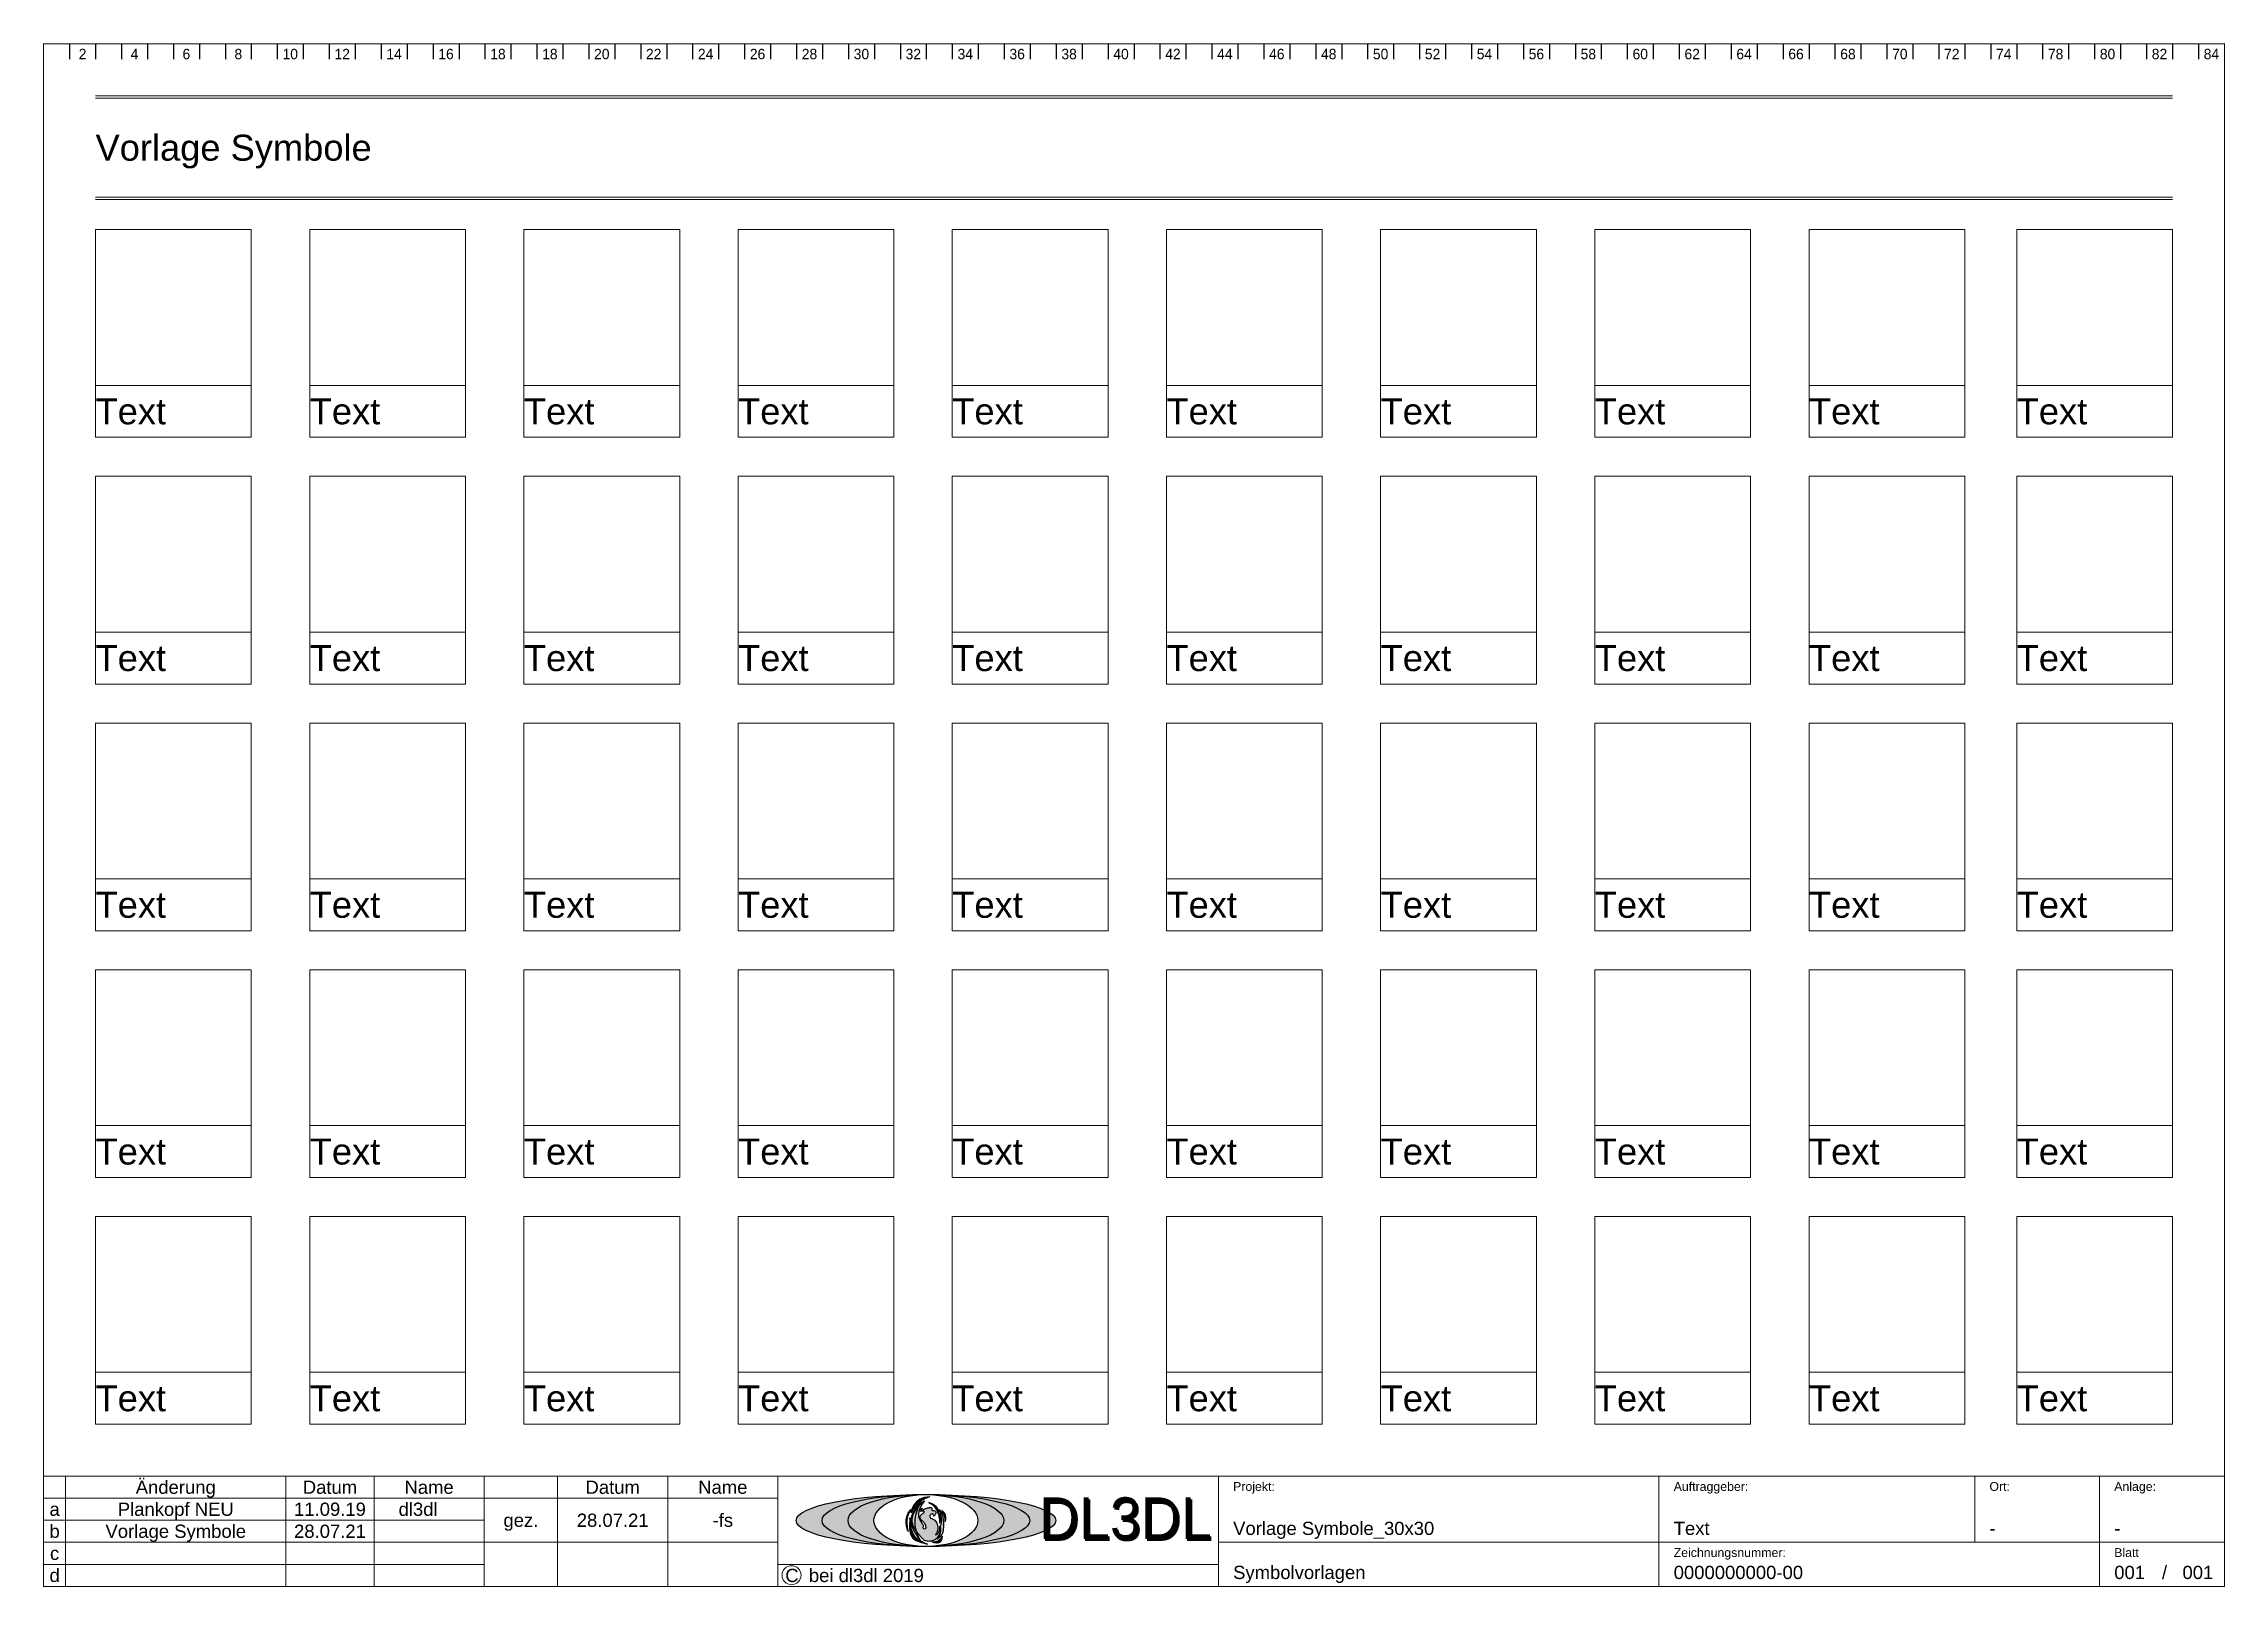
# Model space of a CAD drawing. Header units: millimetres. Extents: x 0 to 1740, y -634 to 297.
# Drawn here: x 880 to 1300, y 0 to 297 of the extents above; entities that cross this region are included whole.
import ezdxf
from ezdxf.enums import TextEntityAlignment as Align

# ---------------------------------------------------------------- set-up
doc = ezdxf.new("R2010")
doc.units = ezdxf.units.MM
doc.layers.get('0').update_dxf_attribs({"lineweight": 25, "true_color": 0xffffff})
for name, color, linetype, lineweight, true_color in [('_Legende', 5, 'Continuous', 5, 0x0000ff), ('_Rahmen_Symbol_bl', 5, 'Continuous', 5, 0x0000ff), ('_Rahmen_Symbol_rt', 1, 'Continuous', 5, 0xff0000), ('_Rahmen_Symbol_Text', 3, 'Continuous', 5, 0x00ff00), ('_Zeichenfläche', 30, 'Continuous', 5, 0xff7f00), ('BLATTRAHMEN', 5, 'Continuous', 5, 0x0000ff), ('FORMAT', 2, 'Continuous', 5, 0xffff00), ('LOGO_A', 1, 'Continuous', 5, 0xff0000), ('LOGO_B', 30, 'Continuous', 5, 0xff7f00), ('LOGO_C', 12, 'Continuous', 5, 0xaa0000), ('LOGO_TEXT', 5, 'Continuous', 5, 0x0000ff), ('TEXT_VORGABE', 1, 'Continuous', 5, 0xff0000)]:
    doc.layers.add(name, color=color, linetype=linetype, lineweight=lineweight, true_color=true_color)
for name, color, linetype, true_color in [('Logo_Text2', 1, 'Continuous', 0xff0000), ('PFOENIX', 94, 'Continuous', 0x008000), ('RASTER', 5, 'Continuous', 0x0000ff), ('TEXT_AUSGEFUELLT', 3, 'Continuous', 0x00ff00)]:
    doc.layers.add(name, color=color, linetype=linetype, true_color=true_color)
doc.styles.add('textstyle105', font='')
doc.styles.add('textstyle115', font='')
doc.styles.add('textstyle126', font='')
doc.styles.add('textstyle1284', font='')
doc.styles.add('textstyle1285', font='')
doc.styles.add('textstyle1286', font='')
doc.styles.add('textstyle1287', font='')
doc.styles.add('textstyle1288', font='')
doc.styles.add('textstyle1289', font='')
doc.styles.add('textstyle1290', font='')
doc.styles.add('textstyle1291', font='')
doc.styles.add('textstyle1292', font='')
doc.styles.add('textstyle1293', font='')
doc.styles.add('textstyle1294', font='')
doc.styles.add('textstyle1295', font='')
doc.styles.add('textstyle1296', font='')
doc.styles.add('textstyle1297', font='')
doc.styles.add('textstyle1298', font='')
doc.styles.add('textstyle1299', font='')
doc.styles.add('textstyle1308', font='')
doc.styles.add('textstyle1309', font='')
doc.styles.add('textstyle1355', font='')
doc.styles.add('textstyle1356', font='')
doc.styles.add('textstyle1357', font='')
doc.styles.add('textstyle1358', font='')
doc.styles.add('textstyle1359', font='')
doc.styles.add('textstyle1360', font='')
doc.styles.add('textstyle1361', font='')
doc.styles.add('textstyle1362', font='')
doc.styles.add('textstyle1363', font='')
doc.styles.add('textstyle1364', font='')
doc.styles.add('textstyle1365', font='')
doc.styles.add('textstyle1366', font='')
doc.styles.add('textstyle1367', font='')
doc.styles.add('textstyle1368', font='')
doc.styles.add('textstyle1369', font='')
doc.styles.add('textstyle1370', font='')
doc.styles.add('textstyle1371', font='')
doc.styles.add('textstyle1372', font='')
doc.styles.add('textstyle1373', font='')
doc.styles.add('textstyle1374', font='')
doc.styles.add('textstyle1375', font='')
doc.styles.add('textstyle1376', font='')
doc.styles.add('textstyle1377', font='')
doc.styles.add('textstyle1378', font='')
doc.styles.add('textstyle1379', font='')
doc.styles.add('textstyle1380', font='')
doc.styles.add('textstyle1381', font='')
doc.styles.add('textstyle1382', font='')
doc.styles.add('textstyle1383', font='')
doc.styles.add('textstyle1384', font='')
doc.styles.add('textstyle1385', font='')
doc.styles.add('textstyle1386', font='')
doc.styles.add('textstyle14', font='')
doc.styles.add('textstyle141', font='')
doc.styles.add('textstyle153', font='')
doc.styles.add('textstyle161', font='')
doc.styles.add('textstyle1647', font='')
doc.styles.add('textstyle173', font='')
doc.styles.add('textstyle178', font='')
doc.styles.add('textstyle190', font='')
doc.styles.add('textstyle197', font='')
doc.styles.add('textstyle2', font='')
doc.styles.add('textstyle209', font='')
doc.styles.add('textstyle22', font='')
doc.styles.add('textstyle227', font='')
doc.styles.add('textstyle238', font='')
doc.styles.add('textstyle244', font='')
doc.styles.add('textstyle256', font='')
doc.styles.add('textstyle260', font='')
doc.styles.add('textstyle271', font='')
doc.styles.add('textstyle277', font='')
doc.styles.add('textstyle298', font='')
doc.styles.add('textstyle316', font='')
doc.styles.add('textstyle321', font='')
doc.styles.add('textstyle34', font='')
doc.styles.add('textstyle343', font='')
doc.styles.add('textstyle349', font='')
doc.styles.add('textstyle354', font='')
doc.styles.add('textstyle376', font='')
doc.styles.add('textstyle382', font='')
doc.styles.add('textstyle387', font='')
doc.styles.add('textstyle397', font='')
doc.styles.add('textstyle402', font='')
doc.styles.add('textstyle424', font='')
doc.styles.add('textstyle430', font='')
doc.styles.add('textstyle435', font='')
doc.styles.add('textstyle441', font='')
doc.styles.add('textstyle457', font='')
doc.styles.add('textstyle479', font='')
doc.styles.add('textstyle484', font='')
doc.styles.add('textstyle49', font='')
doc.styles.add('textstyle492', font='')
doc.styles.add('textstyle519', font='')
doc.styles.add('textstyle522', font='')
doc.styles.add('textstyle540', font='')
doc.styles.add('textstyle558', font='')
doc.styles.add('textstyle576', font='')
doc.styles.add('textstyle596', font='')
doc.styles.add('textstyle60', font='')
doc.styles.add('textstyle614', font='')
doc.styles.add('textstyle625', font='')
doc.styles.add('textstyle643', font='')
doc.styles.add('textstyle653', font='')
doc.styles.add('textstyle658', font='')
doc.styles.add('textstyle669', font='')
doc.styles.add('textstyle696', font='')
doc.styles.add('textstyle70', font='')
doc.styles.add('textstyle702', font='')
doc.styles.add('textstyle707', font='')
doc.styles.add('textstyle729', font='')
doc.styles.add('textstyle734', font='')
doc.styles.add('textstyle746', font='')
doc.styles.add('textstyle753', font='')
doc.styles.add('textstyle771', font='')
doc.styles.add('textstyle789', font='')
doc.styles.add('textstyle800', font='')
doc.styles.add('textstyle804', font='')
doc.styles.add('textstyle816', font='')
doc.styles.add('textstyle82', font='')
doc.styles.add('textstyle822', font='')
doc.styles.add('textstyle833', font='')
doc.styles.add('textstyle851', font='')
doc.styles.add('textstyle863', font='')
doc.styles.add('textstyle870', font='')
doc.styles.add('textstyle882', font='')
doc.styles.add('textstyle93', font='')
doc.styles.get('textstyle105').set_extended_font_data('textstyle80')
doc.styles.get('textstyle115').set_extended_font_data('textstyle78')
doc.styles.get('textstyle126').set_extended_font_data('textstyle79')
doc.styles.get('textstyle1284').set_extended_font_data('Arial')
doc.styles.get('textstyle1285').set_extended_font_data('Arial')
doc.styles.get('textstyle1286').set_extended_font_data('Arial')
doc.styles.get('textstyle1287').set_extended_font_data('Arial')
doc.styles.get('textstyle1288').set_extended_font_data('Arial')
doc.styles.get('textstyle1289').set_extended_font_data('Arial')
doc.styles.get('textstyle1290').set_extended_font_data('Arial')
doc.styles.get('textstyle1291').set_extended_font_data('Arial')
doc.styles.get('textstyle1292').set_extended_font_data('Arial')
doc.styles.get('textstyle1293').set_extended_font_data('Arial')
doc.styles.get('textstyle1294').set_extended_font_data('Arial')
doc.styles.get('textstyle1295').set_extended_font_data('Arial')
doc.styles.get('textstyle1296').set_extended_font_data('Arial')
doc.styles.get('textstyle1297').set_extended_font_data('Arial')
doc.styles.get('textstyle1298').set_extended_font_data('Arial')
doc.styles.get('textstyle1299').set_extended_font_data('Arial')
doc.styles.get('textstyle1308').set_extended_font_data('Arial')
doc.styles.get('textstyle1309').set_extended_font_data('Arial')
doc.styles.get('textstyle1355').set_extended_font_data('Arial')
doc.styles.get('textstyle1356').set_extended_font_data('Arial')
doc.styles.get('textstyle1357').set_extended_font_data('Arial')
doc.styles.get('textstyle1358').set_extended_font_data('Arial')
doc.styles.get('textstyle1359').set_extended_font_data('Arial')
doc.styles.get('textstyle1360').set_extended_font_data('Arial')
doc.styles.get('textstyle1361').set_extended_font_data('Arial')
doc.styles.get('textstyle1362').set_extended_font_data('Arial')
doc.styles.get('textstyle1363').set_extended_font_data('Arial')
doc.styles.get('textstyle1364').set_extended_font_data('Arial')
doc.styles.get('textstyle1365').set_extended_font_data('Arial')
doc.styles.get('textstyle1366').set_extended_font_data('Arial')
doc.styles.get('textstyle1367').set_extended_font_data('Arial')
doc.styles.get('textstyle1368').set_extended_font_data('Arial')
doc.styles.get('textstyle1369').set_extended_font_data('Arial')
doc.styles.get('textstyle1370').set_extended_font_data('Arial')
doc.styles.get('textstyle1371').set_extended_font_data('Arial')
doc.styles.get('textstyle1372').set_extended_font_data('Arial')
doc.styles.get('textstyle1373').set_extended_font_data('Arial')
doc.styles.get('textstyle1374').set_extended_font_data('Arial')
doc.styles.get('textstyle1375').set_extended_font_data('Arial')
doc.styles.get('textstyle1376').set_extended_font_data('Arial')
doc.styles.get('textstyle1377').set_extended_font_data('Arial')
doc.styles.get('textstyle1378').set_extended_font_data('Arial')
doc.styles.get('textstyle1379').set_extended_font_data('Arial')
doc.styles.get('textstyle1380').set_extended_font_data('Arial')
doc.styles.get('textstyle1381').set_extended_font_data('Arial')
doc.styles.get('textstyle1382').set_extended_font_data('Arial')
doc.styles.get('textstyle1383').set_extended_font_data('Arial')
doc.styles.get('textstyle1384').set_extended_font_data('Arial')
doc.styles.get('textstyle1385').set_extended_font_data('Arial')
doc.styles.get('textstyle1386').set_extended_font_data('Arial')
doc.styles.get('textstyle14').set_extended_font_data('textstyle72')
doc.styles.get('textstyle141').set_extended_font_data('textstyle142')
doc.styles.get('textstyle153').set_extended_font_data('textstyle141')
doc.styles.get('textstyle161').set_extended_font_data('textstyle82')
doc.styles.get('textstyle1647').set_extended_font_data('Arial')
doc.styles.get('textstyle173').set_extended_font_data('textstyle140')
doc.styles.get('textstyle178').set_extended_font_data('textstyle146')
doc.styles.get('textstyle190').set_extended_font_data('textstyle145')
doc.styles.get('textstyle197').set_extended_font_data('textstyle143')
doc.styles.get('textstyle2').set_extended_font_data('textstyle73')
doc.styles.get('textstyle209').set_extended_font_data('textstyle144')
doc.styles.get('textstyle22').set_extended_font_data('textstyle70')
doc.styles.get('textstyle227').set_extended_font_data('textstyle150')
doc.styles.get('textstyle238').set_extended_font_data('textstyle149')
doc.styles.get('textstyle244').set_extended_font_data('textstyle147')
doc.styles.get('textstyle256').set_extended_font_data('textstyle148')
doc.styles.get('textstyle260').set_extended_font_data('textstyle152')
doc.styles.get('textstyle271').set_extended_font_data('textstyle154')
doc.styles.get('textstyle277').set_extended_font_data('textstyle153')
doc.styles.get('textstyle298').set_extended_font_data('textstyle151')
doc.styles.get('textstyle316').set_extended_font_data('TGL 31034-1')
doc.styles.get('textstyle321').set_extended_font_data('TGL 31034-1')
doc.styles.get('textstyle34').set_extended_font_data('textstyle71')
doc.styles.get('textstyle343').set_extended_font_data('Arial')
doc.styles.get('textstyle349').set_extended_font_data('Arial')
doc.styles.get('textstyle354').set_extended_font_data('Arial')
doc.styles.get('textstyle376').set_extended_font_data('Arial')
doc.styles.get('textstyle382').set_extended_font_data('Arial')
doc.styles.get('textstyle387').set_extended_font_data('Arial')
doc.styles.get('textstyle397').set_extended_font_data('Arial')
doc.styles.get('textstyle402').set_extended_font_data('Arial')
doc.styles.get('textstyle424').set_extended_font_data('Arial')
doc.styles.get('textstyle430').set_extended_font_data('Arial')
doc.styles.get('textstyle435').set_extended_font_data('Arial')
doc.styles.get('textstyle441').set_extended_font_data('Arial')
doc.styles.get('textstyle457').set_extended_font_data('Arial')
doc.styles.get('textstyle479').set_extended_font_data('Arial')
doc.styles.get('textstyle484').set_extended_font_data('Arial')
doc.styles.get('textstyle49').set_extended_font_data('textstyle77')
doc.styles.get('textstyle492').set_extended_font_data('Arial')
doc.styles.get('textstyle519').set_extended_font_data('Arial')
doc.styles.get('textstyle522').set_extended_font_data('Arial')
doc.styles.get('textstyle540').set_extended_font_data('Arial')
doc.styles.get('textstyle558').set_extended_font_data('Arial')
doc.styles.get('textstyle576').set_extended_font_data('Arial')
doc.styles.get('textstyle596').set_extended_font_data('Arial')
doc.styles.get('textstyle60').set_extended_font_data('textstyle76')
doc.styles.get('textstyle614').set_extended_font_data('Arial')
doc.styles.get('textstyle625').set_extended_font_data('Arial')
doc.styles.get('textstyle643').set_extended_font_data('Arial')
doc.styles.get('textstyle653').set_extended_font_data('Arial')
doc.styles.get('textstyle658').set_extended_font_data('Arial')
doc.styles.get('textstyle669').set_extended_font_data('Arial')
doc.styles.get('textstyle696').set_extended_font_data('Arial')
doc.styles.get('textstyle70').set_extended_font_data('textstyle74')
doc.styles.get('textstyle702').set_extended_font_data('Arial')
doc.styles.get('textstyle707').set_extended_font_data('Arial')
doc.styles.get('textstyle729').set_extended_font_data('Arial')
doc.styles.get('textstyle734').set_extended_font_data('textstyle56')
doc.styles.get('textstyle746').set_extended_font_data('textstyle58')
doc.styles.get('textstyle753').set_extended_font_data('textstyle57')
doc.styles.get('textstyle771').set_extended_font_data('textstyle60')
doc.styles.get('textstyle789').set_extended_font_data('textstyle59')
doc.styles.get('textstyle800').set_extended_font_data('textstyle61')
doc.styles.get('textstyle804').set_extended_font_data('textstyle65')
doc.styles.get('textstyle816').set_extended_font_data('textstyle64')
doc.styles.get('textstyle82').set_extended_font_data('textstyle75')
doc.styles.get('textstyle822').set_extended_font_data('textstyle62')
doc.styles.get('textstyle833').set_extended_font_data('textstyle63')
doc.styles.get('textstyle851').set_extended_font_data('textstyle69')
doc.styles.get('textstyle863').set_extended_font_data('textstyle68')
doc.styles.get('textstyle870').set_extended_font_data('textstyle66')
doc.styles.get('textstyle882').set_extended_font_data('textstyle67')
doc.styles.get('textstyle93').set_extended_font_data('textstyle81')

msp = doc.modelspace()

# ---------------------------------------------------------------- texts
at = {"layer": '_Legende', "style": 'textstyle1647'}
msp.add_text('Vorlage Symbole', height=5, dxfattribs=at).set_placement((890, 276.97), align=Align.MIDDLE_LEFT)
at = {"layer": '_Rahmen_Symbol_Text'}
for style, p in [('textstyle1363', (890, 226.21)), ('textstyle1357', (931.25, 226.21)), ('textstyle1358', (972.5, 226.21)), ('textstyle1359', (1013.75, 226.21)), ('textstyle1360', (1055, 226.21)), ('textstyle1361', (1096.25, 226.21)), ('textstyle1362', (1137.5, 226.21)), ('textstyle1379', (1178.75, 226.21)), ('textstyle1380', (1220, 226.21)), ('textstyle1368', (1260, 226.21)), ('textstyle1364', (890, 178.71)), ('textstyle1381', (931.25, 178.71)), ('textstyle1382', (972.5, 178.71)), ('textstyle1383', (1013.75, 178.71)), ('textstyle1384', (1055, 178.71)), ('textstyle1385', (1096.25, 178.71)), ('textstyle1386', (1137.5, 178.71)), ('textstyle1371', (1178.75, 178.71)), ('textstyle1372', (1220, 178.71)), ('textstyle1369', (1260, 178.71)), ('textstyle1365', (890, 131.21)), ('textstyle1373', (931.25, 131.21)), ('textstyle1374', (972.5, 131.21)), ('textstyle1375', (1013.75, 131.21)), ('textstyle1376', (1055, 131.21)), ('textstyle1377', (1096.25, 131.21)), ('textstyle1378', (1137.5, 131.21)), ('textstyle1292', (1178.75, 131.21)), ('textstyle1293', (1220, 131.21)), ('textstyle1370', (1260, 131.21)), ('textstyle1366', (890, 83.71)), ('textstyle1294', (931.25, 83.71)), ('textstyle1295', (972.5, 83.71)), ('textstyle1296', (1013.75, 83.71)), ('textstyle1297', (1055, 83.71)), ('textstyle1298', (1096.25, 83.71)), ('textstyle1299', (1137.5, 83.71)), ('textstyle1284', (1178.75, 83.71)), ('textstyle1285', (1220, 83.71)), ('textstyle1355', (1260, 83.71)), ('textstyle1367', (890, 36.21)), ('textstyle1286', (931.25, 36.21)), ('textstyle1287', (972.5, 36.21)), ('textstyle1288', (1013.75, 36.21)), ('textstyle1289', (1055, 36.21)), ('textstyle1290', (1096.25, 36.21)), ('textstyle1291', (1137.5, 36.21)), ('textstyle1308', (1178.75, 36.21)), ('textstyle1309', (1220, 36.21)), ('textstyle1356', (1260, 36.21))]:
    msp.add_text('Text', height=5, dxfattribs=dict(at, style=style)).set_placement(p, align=Align.MIDDLE_LEFT)
at = {"layer": 'LOGO_TEXT', "style": 'textstyle321'}
msp.add_text('DL3DL', height=8, dxfattribs=at).set_placement((1088.63, 12.75), align=Align.MIDDLE_CENTER)
at = {"layer": 'Logo_Text2', "style": 'textstyle316'}
msp.add_text('DL3DL', height=8, dxfattribs=at).set_placement((1088.35, 13.14), align=Align.MIDDLE_CENTER)
at = {"layer": 'RASTER', "linetype": 'BYBLOCK'}
for s, style, p in [('2', 'textstyle753', (887.5, 294)), ('4', 'textstyle734', (897.5, 294)), ('6', 'textstyle746', (907.5, 294)), ('8', 'textstyle789', (917.5, 294)), ('10', 'textstyle800', (927.5, 294)), ('12', 'textstyle771', (937.5, 294)), ('14', 'textstyle822', (947.5, 294)), ('16', 'textstyle833', (957.5, 294)), ('18', 'textstyle804', (967.5, 294)), ('18', 'textstyle816', (977.5, 294)), ('20', 'textstyle870', (987.5, 294)), ('22', 'textstyle882', (997.5, 294)), ('24', 'textstyle851', (1007.5, 294)), ('26', 'textstyle863', (1017.5, 294)), ('28', 'textstyle22', (1027.5, 294)), ('30', 'textstyle34', (1037.5, 294)), ('32', 'textstyle2', (1047.5, 294)), ('34', 'textstyle14', (1057.5, 294)), ('36', 'textstyle70', (1067.5, 294)), ('38', 'textstyle82', (1077.5, 294)), ('40', 'textstyle49', (1087.5, 294)), ('42', 'textstyle60', (1097.5, 294)), ('44', 'textstyle115', (1107.5, 294)), ('46', 'textstyle126', (1117.5, 294)), ('48', 'textstyle93', (1127.5, 294)), ('50', 'textstyle105', (1137.5, 294)), ('52', 'textstyle161', (1147.5, 294)), ('54', 'textstyle173', (1157.5, 294)), ('56', 'textstyle141', (1167.5, 294)), ('58', 'textstyle153', (1177.5, 294)), ('60', 'textstyle197', (1187.5, 294)), ('62', 'textstyle209', (1197.5, 294)), ('64', 'textstyle178', (1207.5, 294)), ('66', 'textstyle190', (1217.5, 294)), ('68', 'textstyle244', (1227.5, 294)), ('70', 'textstyle256', (1237.5, 294)), ('72', 'textstyle227', (1247.5, 294)), ('74', 'textstyle238', (1257.5, 294)), ('78', 'textstyle298', (1267.5, 294)), ('80', 'textstyle260', (1277.5, 294)), ('82', 'textstyle271', (1287.5, 294)), ('84', 'textstyle277', (1297.5, 294))]:
    msp.add_text(s, height=2, dxfattribs=dict(at, style=style)).set_placement(p, align=Align.CENTER)
at = {"layer": 'TEXT_AUSGEFUELLT'}
for s, height, style, p in [('Plankopf NEU', 2.5455, 'textstyle441', (905.45, 14.85)), ('11.09.19', 2.545, 'textstyle614', (935.15, 14.85)), ('dl3dl', 2.545, 'textstyle643', (952.12, 14.85)), ('28.07.21', 2.545, 'textstyle540', (989.6, 12.73)), ('-fs', 2.545, 'textstyle558', (1010.81, 12.73)), ('Vorlage Symbole', 2.5455, 'textstyle596', (905.45, 10.61)), ('28.07.21', 2.545, 'textstyle625', (935.15, 10.61))]:
    msp.add_text(s, height=height, dxfattribs=dict(at, style=style)).set_placement(p, align=Align.MIDDLE_CENTER)
for s, height, style, p in [('Vorlage Symbole_30x30', 2.5455, 'textstyle669', (1109.09, 9.9)), ('Text', 2.545, 'textstyle696', (1193.94, 9.9)), ('-', 2.55, 'textstyle702', (1254.75, 9.9)), ('-', 2.55, 'textstyle729', (1278.79, 9.9)), ('Symbolvorlagen', 2.5455, 'textstyle576', (1109.09, 1.41)), ('0000000000-00', 2.5455, 'textstyle707', (1193.94, 1.41)), ('001', 2.545, 'textstyle658', (1278.79, 1.41)), ('/   001', 2.545, 'textstyle653', (1287.98, 1.41))]:
    msp.add_text(s, height=height, dxfattribs=dict(at, style=style)).set_placement(p)
at = {"layer": 'TEXT_VORGABE'}
for s, height, style, p in [('Änderung', 2.545, 'textstyle387', (905.45, 19.09)), ('Datum', 2.545, 'textstyle382', (935.15, 19.09)), ('Name', 2.545, 'textstyle457', (954.24, 19.09)), ('Datum', 2.545, 'textstyle430', (989.6, 19.09)), ('Name', 2.545, 'textstyle484', (1010.81, 19.09)), ('a', 2.55, 'textstyle343', (882.12, 14.85)), ('gez.', 2.545, 'textstyle522', (971.92, 12.73)), ('b', 2.55, 'textstyle354', (882.12, 10.61)), ('c', 2.55, 'textstyle349', (882.12, 6.36)), ('d', 2.55, 'textstyle376', (882.12, 2.12))]:
    msp.add_text(s, height=height, dxfattribs=dict(at, style=style)).set_placement(p, align=Align.MIDDLE_CENTER)
for s, style, p in [('Projekt:', 'textstyle492', (1109.09, 18.38)), ('Auftraggeber:', 'textstyle402', (1193.94, 18.38)), ('Ort:', 'textstyle397', (1254.75, 18.38)), ('Anlage:', 'textstyle424', (1278.79, 18.38)), ('Zeichnungsnummer:', 'textstyle519', (1193.94, 5.66)), ('Blatt', 'textstyle435', (1278.79, 5.66))]:
    msp.add_text(s, height=1.697, dxfattribs=dict(at, style=style)).set_placement(p)
at = {"layer": 'TEXT_VORGABE', "style": 'textstyle479'}
msp.add_text('C  bei dl3dl 2019', height=2.5455, dxfattribs=at).set_placement((1022.84, 2.1), align=Align.MIDDLE_LEFT)

# ---------------------------------------------------------------- hatches: boundary and pattern name
at = {"layer": 'LOGO_A'}
h = msp.add_hatch(color=256, dxfattribs=at)
edge = h.paths.add_edge_path()
edge.add_ellipse((1049.92, 12.68), major_axis=(10, 0), ratio=0.5, start_angle=0, end_angle=360)
edge = h.paths.add_edge_path()
edge.add_ellipse((1049.92, 12.68), major_axis=(15, 0), ratio=0.333333, start_angle=0, end_angle=360)
at = {"layer": 'LOGO_B'}
h = msp.add_hatch(color=256, dxfattribs=at)
edge = h.paths.add_edge_path()
edge.add_ellipse((1049.92, 12.68), major_axis=(15, 0), ratio=0.333333, start_angle=0, end_angle=360)
edge = h.paths.add_edge_path()
edge.add_ellipse((1049.92, 12.68), major_axis=(20, 0), ratio=0.25, start_angle=0, end_angle=360)
at = {"layer": 'LOGO_C'}
h = msp.add_hatch(color=256, dxfattribs=at)
edge = h.paths.add_edge_path()
edge.add_ellipse((1049.92, 12.68), major_axis=(20, 0), ratio=0.25, start_angle=0, end_angle=360)
edge = h.paths.add_edge_path()
edge.add_ellipse((1049.92, 12.68), major_axis=(25, 0), ratio=0.2, start_angle=0, end_angle=360)
at = {"layer": 'PFOENIX'}
h = msp.add_hatch(color=256, dxfattribs=at)
edge = h.paths.add_edge_path()
edge.add_spline(control_points=[(1050.68, 17.26), (1048.03, 16.62), (1047.05, 14.08), (1047.05, 14.08)], knot_values=[0, 0, 0, 0, 1, 1, 1, 1], degree=3, periodic=0)
edge.add_spline(control_points=[(1047.05, 14.08), (1047.08, 14.27), (1047.44, 17.24), (1050.68, 17.26)], knot_values=[0, 0, 0, 0, 1, 1, 1, 1], degree=3, periodic=0)
h = msp.add_hatch(color=256, dxfattribs=at)
edge = h.paths.add_edge_path()
edge.add_spline(control_points=[(1047.02, 14.8), (1045.42, 13.28), (1046.19, 10.74), (1046.54, 10.57)], knot_values=[0, 0, 0, 0, 1, 1, 1, 1], degree=3, periodic=0)
edge.add_spline(control_points=[(1046.54, 10.57), (1046.43, 10.66), (1045.66, 13.2), (1047.02, 14.8)], knot_values=[0, 0, 0, 0, 1, 1, 1, 1], degree=3, periodic=0)
h = msp.add_hatch(color=256, dxfattribs=at)
edge = h.paths.add_edge_path()
edge.add_spline(control_points=[(1049.18, 12.05), (1049.58, 11.8), (1049.3, 11.33), (1049.3, 11.33), (1049.3, 11.33), (1049.4, 11.09), (1050.03, 11.08), (1049.93, 11.66), (1049.81, 12.05), (1049.29, 12.57), (1048.88, 12.91), (1048.73, 13.38), (1049.03, 13.86), (1049.53, 14.19), (1049.62, 14.32), (1049.55, 14.49), (1049.27, 14.48), (1049.01, 14.41), (1048.8, 14.53), (1048.85, 14.88), (1049.18, 15.04), (1049.19, 15.06), (1049.19, 15.04), (1049.1, 14.9), (1048.95, 14.78), (1049.07, 14.68), (1049.45, 14.78), (1049.91, 15.03), (1050.71, 15.2), (1051, 15.16), (1051.04, 15.08), (1051.08, 14.82), (1050.99, 14.61), (1051.38, 14.66), (1051.66, 14.53), (1051.88, 14.3), (1051.83, 13.92), (1051.57, 13.58), (1051.46, 13.5), (1051.46, 13.5), (1051.43, 13.7), (1051.37, 13.9), (1051.13, 13.95), (1050.8, 13.9), (1050.66, 13.58), (1050.67, 13.19), (1050.96, 13.07), (1051.55, 12.86), (1051.83, 12.5)], knot_values=[0, 0, 0, 0, 1, 2, 3, 4, 5, 6, 7, 8, 9, 10, 11, 12, 13, 14, 15, 16, 17, 18, 19, 20, 21, 22, 23, 24, 25, 26, 27, 28, 29, 30, 31, 32, 33, 34, 35, 36, 37, 38, 39, 40, 41, 42, 43, 44, 45, 46, 46, 46, 46], degree=3, periodic=0)
edge.add_spline(control_points=[(1051.83, 12.5), (1052.1, 12.04), (1052.29, 11.39), (1052.18, 10.76), (1051.95, 10.19), (1051.74, 9.84), (1051.74, 9.84), (1052.43, 10.25), (1052.62, 10.95), (1052.61, 11.49), (1052.54, 11.64), (1052.75, 11.28), (1052.77, 10.65), (1052.64, 10.24), (1052.08, 9.22), (1051.5, 8.84), (1050.85, 8.66), (1050.07, 8.65), (1049.57, 8.9), (1049.57, 8.9), (1049.57, 8.9)], knot_values=[0, 0, 0, 0, 1, 2, 3, 4, 5, 6, 7, 8, 9, 10, 11, 12, 13, 14, 15, 16, 17, 18, 18, 18, 18], degree=3, periodic=0)
edge.add_spline(control_points=[(1049.57, 8.9), (1049.57, 8.9), (1049.51, 8.86), (1045.66, 13.28), (1049.65, 16.47)], knot_values=[0, 0, 0, 0, 1, 2, 2, 2, 2], degree=3, periodic=0)
edge.add_spline(control_points=[(1049.65, 16.47), (1047.9, 14.2), (1049.18, 12.05), (1049.18, 12.05), (1049.18, 12.05), (1049.18, 12.05), (1049.18, 12.05)], knot_values=[0, 0, 0, 0, 1, 2, 3, 4, 4, 4, 4], degree=3, periodic=0)
h = msp.add_hatch(color=256, dxfattribs=at)
edge = h.paths.add_edge_path()
edge.add_spline(control_points=[(1049.06, 16.54), (1047.08, 12.69), (1048.92, 8.68), (1048.92, 8.67), (1048.92, 8.67), (1046.06, 12.75), (1049.06, 16.54), (1049.06, 16.54), (1049.06, 16.54)], knot_values=[0, 0, 0, 0, 1, 2, 3, 4, 5, 6, 6, 6, 6], degree=3, periodic=0)
h = msp.add_hatch(color=256, dxfattribs=at)
edge = h.paths.add_edge_path()
edge.add_spline(control_points=[(1046.83, 13.2), (1046.93, 9.44), (1050.2, 8.14), (1050.2, 8.14), (1050.2, 8.14), (1046.52, 9.05), (1046.86, 13.16), (1046.86, 13.16), (1046.83, 13.2)], knot_values=[0, 0, 0, 0, 1, 2, 3, 4, 5, 6, 6, 6, 6], degree=3, periodic=0)
h = msp.add_hatch(color=256, dxfattribs=at)
edge = h.paths.add_edge_path()
edge.add_spline(control_points=[(1052.43, 13.48), (1052.49, 13.15), (1052.52, 12.9), (1052.55, 12.5), (1052.56, 12.19), (1052.55, 12.19), (1052.55, 12.19), (1052.7, 12.61), (1052.7, 13.11), (1052.59, 14), (1052.31, 14.82), (1052.07, 15.22), (1051.39, 15.77), (1050.49, 16.17), (1050.49, 16.17), (1050.49, 16.17)], knot_values=[0, 0, 0, 0, 1, 2, 3, 4, 5, 6, 7, 8, 9, 10, 11, 12, 13, 13, 13, 13], degree=3, periodic=0)
edge.add_spline(control_points=[(1050.49, 16.17), (1051.03, 15.89), (1051.34, 15.58), (1051.66, 15.17), (1051.99, 14.74), (1052.29, 14.06), (1052.43, 13.48)], knot_values=[0, 0, 0, 0, 1, 2, 3, 4, 4, 4, 4], degree=3, periodic=0)
h = msp.add_hatch(color=256, dxfattribs=at)
edge = h.paths.add_edge_path()
edge.add_spline(control_points=[(1053.29, 11.33), (1053.26, 10.83), (1053.11, 10.15), (1052.89, 9.77), (1052.42, 9.33), (1052.15, 9.07), (1052.15, 9.07), (1052.34, 9.41), (1052.6, 9.83), (1052.76, 10.25), (1052.77, 10.65), (1052.59, 11.55)], knot_values=[0, 0, 0, 0, 1, 2, 3, 4, 5, 6, 7, 8, 9, 9, 9, 9], degree=3, periodic=0)
edge.add_spline(control_points=[(1052.59, 11.55), (1052.84, 11.68), (1052.89, 11.96), (1052.92, 12.8), (1052.87, 13.56), (1052.86, 13.97), (1052.59, 14.78), (1052.44, 14.89), (1052.89, 14.3), (1053.04, 13.91), (1053.19, 13.35), (1053.27, 12.79), (1053.31, 12.04), (1053.29, 11.33)], knot_values=[0, 0, 0, 0, 1, 2, 3, 4, 5, 6, 7, 8, 9, 10, 11, 11, 11, 11], degree=3, periodic=0)
h = msp.add_hatch(color=256, dxfattribs=at)
edge = h.paths.add_edge_path()
edge.add_spline(control_points=[(1053.64, 12.48), (1053.63, 13.01), (1053.56, 13.36), (1053.48, 13.76), (1053.32, 14.08), (1052.97, 14.59), (1052.97, 14.59), (1052.97, 14.59)], knot_values=[0, 0, 0, 0, 1, 2, 3, 4, 5, 5, 5, 5], degree=3, periodic=0)
edge.add_spline(control_points=[(1052.97, 14.59), (1053.8, 14.17), (1053.64, 12.48), (1053.64, 12.48), (1053.64, 12.48)], knot_values=[0, 0, 0, 0, 1, 2, 2, 2, 2], degree=3, periodic=0)
h = msp.add_hatch(color=256, dxfattribs=at)
edge = h.paths.add_edge_path()
edge.add_spline(control_points=[(1051.25, 8.49), (1051.61, 8.34), (1052.2, 8.33), (1052.52, 8.42), (1052.81, 8.75), (1053, 9.2), (1053.02, 9.54), (1053.06, 9.69), (1053.06, 9.69), (1053.06, 9.69), (1052.94, 9.39), (1052.84, 9.29), (1052.6, 8.99), (1052.35, 8.82), (1052.1, 8.72), (1051.73, 8.6), (1051.37, 8.58), (1051.25, 8.57), (1051.12, 8.58), (1051.12, 8.57), (1051.12, 8.57), (1051.19, 8.52), (1051.25, 8.49), (1051.25, 8.49), (1051.25, 8.49)], knot_values=[0, 0, 0, 0, 1, 2, 3, 4, 5, 6, 7, 8, 9, 10, 11, 12, 13, 14, 15, 16, 17, 18, 19, 20, 21, 22, 22, 22, 22], degree=3, periodic=0)

# ---------------------------------------------------------------- linework, layer by layer
for major_axis, ratio in [((25, 0), 0.2), ((20, 0), 0.25), ((15, 0), 0.333333), ((10, 0), 0.5)]:
    msp.add_ellipse((1049.92, 12.68), major_axis=major_axis, ratio=ratio)
at = {"layer": '_Rahmen_Symbol_bl'}
for p, q in [((890, 231.21), (890, 221.21)), ((920, 231.21), (920, 221.21)), ((931.25, 231.21), (931.25, 221.21)), ((961.25, 231.21), (961.25, 221.21)), ((972.5, 231.21), (972.5, 221.21)), ((1002.5, 231.21), (1002.5, 221.21)), ((1013.75, 231.21), (1013.75, 221.21)), ((1043.75, 231.21), (1043.75, 221.21)), ((1055, 231.21), (1055, 221.21)), ((1085, 231.21), (1085, 221.21)), ((1096.25, 231.21), (1096.25, 221.21)), ((1126.25, 231.21), (1126.25, 221.21)), ((1137.5, 231.21), (1137.5, 221.21)), ((1167.5, 231.21), (1167.5, 221.21)), ((1178.75, 231.21), (1178.75, 221.21)), ((1208.75, 231.21), (1208.75, 221.21)), ((1220, 231.21), (1220, 221.21)), ((1250, 231.21), (1250, 221.21)), ((1260, 231.21), (1260, 221.21)), ((1290, 231.21), (1290, 221.21)), ((890, 221.21), (920, 221.21)), ((931.25, 221.21), (961.25, 221.21)), ((972.5, 221.21), (1002.5, 221.21)), ((1013.75, 221.21), (1043.75, 221.21)), ((1055, 221.21), (1085, 221.21)), ((1096.25, 221.21), (1126.25, 221.21)), ((1137.5, 221.21), (1167.5, 221.21)), ((1178.75, 221.21), (1208.75, 221.21)), ((1220, 221.21), (1250, 221.21)), ((1260, 221.21), (1290, 221.21)), ((890, 183.71), (890, 173.71)), ((920, 183.71), (920, 173.71)), ((931.25, 183.71), (931.25, 173.71)), ((961.25, 183.71), (961.25, 173.71)), ((972.5, 183.71), (972.5, 173.71)), ((1002.5, 183.71), (1002.5, 173.71)), ((1013.75, 183.71), (1013.75, 173.71)), ((1043.75, 183.71), (1043.75, 173.71)), ((1055, 183.71), (1055, 173.71)), ((1085, 183.71), (1085, 173.71)), ((1096.25, 183.71), (1096.25, 173.71)), ((1126.25, 183.71), (1126.25, 173.71)), ((1137.5, 183.71), (1137.5, 173.71)), ((1167.5, 183.71), (1167.5, 173.71)), ((1178.75, 183.71), (1178.75, 173.71)), ((1208.75, 183.71), (1208.75, 173.71)), ((1220, 183.71), (1220, 173.71)), ((1250, 183.71), (1250, 173.71)), ((1260, 183.71), (1260, 173.71)), ((1290, 183.71), (1290, 173.71)), ((890, 173.71), (920, 173.71)), ((931.25, 173.71), (961.25, 173.71)), ((972.5, 173.71), (1002.5, 173.71)), ((1013.75, 173.71), (1043.75, 173.71)), ((1055, 173.71), (1085, 173.71)), ((1096.25, 173.71), (1126.25, 173.71)), ((1137.5, 173.71), (1167.5, 173.71)), ((1178.75, 173.71), (1208.75, 173.71)), ((1220, 173.71), (1250, 173.71)), ((1260, 173.71), (1290, 173.71)), ((890, 136.21), (890, 126.21)), ((920, 136.21), (920, 126.21)), ((931.25, 136.21), (931.25, 126.21)), ((961.25, 136.21), (961.25, 126.21)), ((972.5, 136.21), (972.5, 126.21)), ((1002.5, 136.21), (1002.5, 126.21)), ((1013.75, 136.21), (1013.75, 126.21)), ((1043.75, 136.21), (1043.75, 126.21)), ((1055, 136.21), (1055, 126.21)), ((1085, 136.21), (1085, 126.21)), ((1096.25, 136.21), (1096.25, 126.21)), ((1126.25, 136.21), (1126.25, 126.21)), ((1137.5, 136.21), (1137.5, 126.21)), ((1167.5, 136.21), (1167.5, 126.21)), ((1178.75, 136.21), (1178.75, 126.21)), ((1208.75, 136.21), (1208.75, 126.21)), ((1220, 136.21), (1220, 126.21)), ((1250, 136.21), (1250, 126.21)), ((1260, 136.21), (1260, 126.21)), ((1290, 136.21), (1290, 126.21)), ((890, 126.21), (920, 126.21)), ((931.25, 126.21), (961.25, 126.21)), ((972.5, 126.21), (1002.5, 126.21)), ((1013.75, 126.21), (1043.75, 126.21)), ((1055, 126.21), (1085, 126.21)), ((1096.25, 126.21), (1126.25, 126.21)), ((1137.5, 126.21), (1167.5, 126.21)), ((1178.75, 126.21), (1208.75, 126.21)), ((1220, 126.21), (1250, 126.21)), ((1260, 126.21), (1290, 126.21)), ((890, 88.71), (890, 78.71)), ((920, 88.71), (920, 78.71)), ((931.25, 88.71), (931.25, 78.71)), ((961.25, 88.71), (961.25, 78.71)), ((972.5, 88.71), (972.5, 78.71)), ((1002.5, 88.71), (1002.5, 78.71)), ((1013.75, 88.71), (1013.75, 78.71)), ((1043.75, 88.71), (1043.75, 78.71)), ((1055, 88.71), (1055, 78.71)), ((1085, 88.71), (1085, 78.71)), ((1096.25, 88.71), (1096.25, 78.71)), ((1126.25, 88.71), (1126.25, 78.71)), ((1137.5, 88.71), (1137.5, 78.71)), ((1167.5, 88.71), (1167.5, 78.71)), ((1178.75, 88.71), (1178.75, 78.71)), ((1208.75, 88.71), (1208.75, 78.71)), ((1220, 88.71), (1220, 78.71)), ((1250, 88.71), (1250, 78.71)), ((1260, 88.71), (1260, 78.71)), ((1290, 88.71), (1290, 78.71)), ((890, 78.71), (920, 78.71)), ((931.25, 78.71), (961.25, 78.71)), ((972.5, 78.71), (1002.5, 78.71)), ((1013.75, 78.71), (1043.75, 78.71)), ((1055, 78.71), (1085, 78.71)), ((1096.25, 78.71), (1126.25, 78.71)), ((1137.5, 78.71), (1167.5, 78.71)), ((1178.75, 78.71), (1208.75, 78.71)), ((1220, 78.71), (1250, 78.71)), ((1260, 78.71), (1290, 78.71)), ((890, 41.21), (890, 31.21)), ((920, 41.21), (920, 31.21)), ((931.25, 41.21), (931.25, 31.21)), ((961.25, 41.21), (961.25, 31.21)), ((972.5, 41.21), (972.5, 31.21)), ((1002.5, 41.21), (1002.5, 31.21)), ((1013.75, 41.21), (1013.75, 31.21)), ((1043.75, 41.21), (1043.75, 31.21)), ((1055, 41.21), (1055, 31.21)), ((1085, 41.21), (1085, 31.21)), ((1096.25, 41.21), (1096.25, 31.21)), ((1126.25, 41.21), (1126.25, 31.21)), ((1137.5, 41.21), (1137.5, 31.21)), ((1167.5, 41.21), (1167.5, 31.21)), ((1178.75, 41.21), (1178.75, 31.21)), ((1208.75, 41.21), (1208.75, 31.21)), ((1220, 41.21), (1220, 31.21)), ((1250, 41.21), (1250, 31.21)), ((1260, 41.21), (1260, 31.21)), ((1290, 41.21), (1290, 31.21)), ((890, 31.21), (920, 31.21)), ((931.25, 31.21), (961.25, 31.21)), ((972.5, 31.21), (1002.5, 31.21)), ((1013.75, 31.21), (1043.75, 31.21)), ((1055, 31.21), (1085, 31.21)), ((1096.25, 31.21), (1126.25, 31.21)), ((1137.5, 31.21), (1167.5, 31.21)), ((1178.75, 31.21), (1208.75, 31.21)), ((1220, 31.21), (1250, 31.21)), ((1260, 31.21), (1290, 31.21))]:
    msp.add_line(p, q, dxfattribs=at)
at = {"layer": '_Rahmen_Symbol_rt'}
for p, q in [((890, 261.21), (890, 231.21)), ((890, 261.21), (920, 261.21)), ((920, 231.21), (920, 261.21)), ((931.25, 261.21), (931.25, 231.21)), ((931.25, 261.21), (961.25, 261.21)), ((961.25, 231.21), (961.25, 261.21)), ((972.5, 261.21), (972.5, 231.21)), ((972.5, 261.21), (1002.5, 261.21)), ((1002.5, 231.21), (1002.5, 261.21)), ((1013.75, 261.21), (1013.75, 231.21)), ((1013.75, 261.21), (1043.75, 261.21)), ((1043.75, 231.21), (1043.75, 261.21)), ((1055, 261.21), (1055, 231.21)), ((1055, 261.21), (1085, 261.21)), ((1085, 231.21), (1085, 261.21)), ((1096.25, 261.21), (1096.25, 231.21)), ((1096.25, 261.21), (1126.25, 261.21)), ((1126.25, 231.21), (1126.25, 261.21)), ((1137.5, 261.21), (1137.5, 231.21)), ((1137.5, 261.21), (1167.5, 261.21)), ((1167.5, 231.21), (1167.5, 261.21)), ((1178.75, 261.21), (1178.75, 231.21)), ((1178.75, 261.21), (1208.75, 261.21)), ((1208.75, 231.21), (1208.75, 261.21)), ((1220, 261.21), (1220, 231.21)), ((1220, 261.21), (1250, 261.21)), ((1250, 231.21), (1250, 261.21)), ((1260, 261.21), (1260, 231.21)), ((1260, 261.21), (1290, 261.21)), ((1290, 231.21), (1290, 261.21)), ((890, 231.21), (920, 231.21)), ((931.25, 231.21), (961.25, 231.21)), ((972.5, 231.21), (1002.5, 231.21)), ((1013.75, 231.21), (1043.75, 231.21)), ((1055, 231.21), (1085, 231.21)), ((1096.25, 231.21), (1126.25, 231.21)), ((1137.5, 231.21), (1167.5, 231.21)), ((1178.75, 231.21), (1208.75, 231.21)), ((1220, 231.21), (1250, 231.21)), ((1260, 231.21), (1290, 231.21)), ((890, 213.71), (890, 183.71)), ((890, 213.71), (920, 213.71)), ((920, 183.71), (920, 213.71)), ((931.25, 213.71), (931.25, 183.71)), ((931.25, 213.71), (961.25, 213.71)), ((961.25, 183.71), (961.25, 213.71)), ((972.5, 213.71), (972.5, 183.71)), ((972.5, 213.71), (1002.5, 213.71)), ((1002.5, 183.71), (1002.5, 213.71)), ((1013.75, 213.71), (1013.75, 183.71)), ((1013.75, 213.71), (1043.75, 213.71)), ((1043.75, 183.71), (1043.75, 213.71)), ((1055, 213.71), (1055, 183.71)), ((1055, 213.71), (1085, 213.71)), ((1085, 183.71), (1085, 213.71)), ((1096.25, 213.71), (1096.25, 183.71)), ((1096.25, 213.71), (1126.25, 213.71)), ((1126.25, 183.71), (1126.25, 213.71)), ((1137.5, 213.71), (1137.5, 183.71)), ((1137.5, 213.71), (1167.5, 213.71)), ((1167.5, 183.71), (1167.5, 213.71)), ((1178.75, 213.71), (1178.75, 183.71)), ((1178.75, 213.71), (1208.75, 213.71)), ((1208.75, 183.71), (1208.75, 213.71)), ((1220, 213.71), (1220, 183.71)), ((1220, 213.71), (1250, 213.71)), ((1250, 183.71), (1250, 213.71)), ((1260, 213.71), (1260, 183.71)), ((1260, 213.71), (1290, 213.71)), ((1290, 183.71), (1290, 213.71)), ((890, 183.71), (920, 183.71)), ((931.25, 183.71), (961.25, 183.71)), ((972.5, 183.71), (1002.5, 183.71)), ((1013.75, 183.71), (1043.75, 183.71)), ((1055, 183.71), (1085, 183.71)), ((1096.25, 183.71), (1126.25, 183.71)), ((1137.5, 183.71), (1167.5, 183.71)), ((1178.75, 183.71), (1208.75, 183.71)), ((1220, 183.71), (1250, 183.71)), ((1260, 183.71), (1290, 183.71)), ((890, 166.21), (890, 136.21)), ((890, 166.21), (920, 166.21)), ((920, 136.21), (920, 166.21)), ((931.25, 166.21), (931.25, 136.21)), ((931.25, 166.21), (961.25, 166.21)), ((961.25, 136.21), (961.25, 166.21)), ((972.5, 166.21), (972.5, 136.21)), ((972.5, 166.21), (1002.5, 166.21)), ((1002.5, 136.21), (1002.5, 166.21)), ((1013.75, 166.21), (1013.75, 136.21)), ((1013.75, 166.21), (1043.75, 166.21)), ((1043.75, 136.21), (1043.75, 166.21)), ((1055, 166.21), (1055, 136.21)), ((1055, 166.21), (1085, 166.21)), ((1085, 136.21), (1085, 166.21)), ((1096.25, 166.21), (1096.25, 136.21)), ((1096.25, 166.21), (1126.25, 166.21)), ((1126.25, 136.21), (1126.25, 166.21)), ((1137.5, 166.21), (1137.5, 136.21)), ((1137.5, 166.21), (1167.5, 166.21)), ((1167.5, 136.21), (1167.5, 166.21)), ((1178.75, 166.21), (1178.75, 136.21)), ((1178.75, 166.21), (1208.75, 166.21)), ((1208.75, 136.21), (1208.75, 166.21)), ((1220, 166.21), (1220, 136.21)), ((1220, 166.21), (1250, 166.21)), ((1250, 136.21), (1250, 166.21)), ((1260, 166.21), (1260, 136.21)), ((1260, 166.21), (1290, 166.21)), ((1290, 136.21), (1290, 166.21)), ((890, 136.21), (920, 136.21)), ((931.25, 136.21), (961.25, 136.21)), ((972.5, 136.21), (1002.5, 136.21)), ((1013.75, 136.21), (1043.75, 136.21)), ((1055, 136.21), (1085, 136.21)), ((1096.25, 136.21), (1126.25, 136.21)), ((1137.5, 136.21), (1167.5, 136.21)), ((1178.75, 136.21), (1208.75, 136.21)), ((1220, 136.21), (1250, 136.21)), ((1260, 136.21), (1290, 136.21)), ((890, 118.71), (890, 88.71)), ((890, 118.71), (920, 118.71)), ((920, 88.71), (920, 118.71)), ((931.25, 118.71), (931.25, 88.71)), ((931.25, 118.71), (961.25, 118.71)), ((961.25, 88.71), (961.25, 118.71)), ((972.5, 118.71), (972.5, 88.71)), ((972.5, 118.71), (1002.5, 118.71)), ((1002.5, 88.71), (1002.5, 118.71)), ((1013.75, 118.71), (1013.75, 88.71)), ((1013.75, 118.71), (1043.75, 118.71)), ((1043.75, 88.71), (1043.75, 118.71)), ((1055, 118.71), (1055, 88.71)), ((1055, 118.71), (1085, 118.71)), ((1085, 88.71), (1085, 118.71)), ((1096.25, 118.71), (1096.25, 88.71)), ((1096.25, 118.71), (1126.25, 118.71)), ((1126.25, 88.71), (1126.25, 118.71)), ((1137.5, 118.71), (1137.5, 88.71)), ((1137.5, 118.71), (1167.5, 118.71)), ((1167.5, 88.71), (1167.5, 118.71)), ((1178.75, 118.71), (1178.75, 88.71)), ((1178.75, 118.71), (1208.75, 118.71)), ((1208.75, 88.71), (1208.75, 118.71)), ((1220, 118.71), (1220, 88.71)), ((1220, 118.71), (1250, 118.71)), ((1250, 88.71), (1250, 118.71)), ((1260, 118.71), (1260, 88.71)), ((1260, 118.71), (1290, 118.71)), ((1290, 88.71), (1290, 118.71)), ((890, 88.71), (920, 88.71)), ((931.25, 88.71), (961.25, 88.71)), ((972.5, 88.71), (1002.5, 88.71)), ((1013.75, 88.71), (1043.75, 88.71)), ((1055, 88.71), (1085, 88.71)), ((1096.25, 88.71), (1126.25, 88.71)), ((1137.5, 88.71), (1167.5, 88.71)), ((1178.75, 88.71), (1208.75, 88.71)), ((1220, 88.71), (1250, 88.71)), ((1260, 88.71), (1290, 88.71)), ((890, 71.21), (890, 41.21)), ((890, 71.21), (920, 71.21)), ((920, 41.21), (920, 71.21)), ((931.25, 71.21), (931.25, 41.21)), ((931.25, 71.21), (961.25, 71.21)), ((961.25, 41.21), (961.25, 71.21)), ((972.5, 71.21), (972.5, 41.21)), ((972.5, 71.21), (1002.5, 71.21)), ((1002.5, 41.21), (1002.5, 71.21)), ((1013.75, 71.21), (1013.75, 41.21)), ((1013.75, 71.21), (1043.75, 71.21)), ((1043.75, 41.21), (1043.75, 71.21)), ((1055, 71.21), (1055, 41.21)), ((1055, 71.21), (1085, 71.21)), ((1085, 41.21), (1085, 71.21)), ((1096.25, 71.21), (1096.25, 41.21)), ((1096.25, 71.21), (1126.25, 71.21)), ((1126.25, 41.21), (1126.25, 71.21)), ((1137.5, 71.21), (1137.5, 41.21)), ((1137.5, 71.21), (1167.5, 71.21)), ((1167.5, 41.21), (1167.5, 71.21)), ((1178.75, 71.21), (1178.75, 41.21)), ((1178.75, 71.21), (1208.75, 71.21)), ((1208.75, 41.21), (1208.75, 71.21)), ((1220, 71.21), (1220, 41.21)), ((1220, 71.21), (1250, 71.21)), ((1250, 41.21), (1250, 71.21)), ((1260, 71.21), (1260, 41.21)), ((1260, 71.21), (1290, 71.21)), ((1290, 41.21), (1290, 71.21)), ((890, 41.21), (920, 41.21)), ((931.25, 41.21), (961.25, 41.21)), ((972.5, 41.21), (1002.5, 41.21)), ((1013.75, 41.21), (1043.75, 41.21)), ((1055, 41.21), (1085, 41.21)), ((1096.25, 41.21), (1126.25, 41.21)), ((1137.5, 41.21), (1167.5, 41.21)), ((1178.75, 41.21), (1208.75, 41.21)), ((1220, 41.21), (1250, 41.21)), ((1260, 41.21), (1290, 41.21))]:
    msp.add_line(p, q, dxfattribs=at)
at = {"layer": '_Zeichenfläche'}
for p, q in [((890, 286.97), (1290, 286.97)), ((890, 286.47), (1290, 286.47)), ((890, 267.47), (1290, 267.47)), ((890, 266.97), (1290, 266.97))]:
    msp.add_line(p, q, dxfattribs=at)
at = {"layer": 'BLATTRAHMEN'}
for p, q in [((880, 21.21), (880, 296.97)), ((1300, 0), (1300, 296.97)), ((880, 16.97), (880, 21.21)), ((884.24, 21.21), (880, 21.21)), ((884.24, 16.97), (884.24, 21.21)), ((884.24, 21.21), (964.85, 21.21)), ((926.67, 16.97), (926.67, 21.21)), ((943.64, 16.97), (943.64, 21.21)), ((964.85, 16.97), (964.85, 21.21)), ((964.85, 21.21), (1300, 21.21)), ((978.99, 16.97), (978.99, 21.21)), ((1000.2, 16.97), (1000.2, 21.21)), ((1021.41, 16.97), (1021.41, 21.21)), ((1106.26, 8.48), (1106.26, 21.21)), ((1191.11, 8.48), (1191.11, 21.21)), ((1251.92, 21.21), (1251.92, 8.48)), ((1275.96, 8.48), (1275.96, 21.21)), ((880, 12.73), (880, 16.97)), ((884.24, 16.97), (880, 16.97)), ((884.24, 12.73), (884.24, 16.97)), ((884.24, 16.97), (964.85, 16.97)), ((926.67, 12.73), (926.67, 16.97)), ((943.64, 12.73), (943.64, 16.97)), ((964.85, 16.97), (1021.41, 16.97)), ((964.85, 12.73), (964.85, 16.97)), ((978.99, 8.48), (978.99, 16.97)), ((1000.2, 8.48), (1000.2, 16.97)), ((1021.41, 8.48), (1021.41, 16.97)), ((880, 8.48), (880, 12.73)), ((884.24, 12.73), (880, 12.73)), ((884.24, 8.48), (884.24, 12.73)), ((884.24, 12.73), (964.85, 12.73)), ((926.67, 8.48), (926.67, 12.73)), ((943.64, 8.48), (943.64, 12.73)), ((964.85, 8.48), (964.85, 12.73)), ((880, 4.24), (880, 8.48)), ((884.24, 8.48), (880, 8.48)), ((884.24, 4.24), (884.24, 8.48)), ((884.24, 8.48), (964.85, 8.48)), ((926.67, 4.24), (926.67, 8.48)), ((943.64, 4.24), (943.64, 8.48)), ((964.85, 4.24), (964.85, 8.48)), ((964.85, 8.48), (1021.41, 8.48)), ((978.99, 0), (978.99, 8.48)), ((1000.2, 0), (1000.2, 8.48)), ((1021.41, 0), (1021.41, 8.48)), ((1106.26, 0), (1106.26, 8.48)), ((1106.26, 8.48), (1300, 8.48)), ((1191.11, 0), (1191.11, 8.48)), ((1275.96, 0), (1275.96, 8.48)), ((880, 0), (880, 4.24)), ((884.24, 4.24), (880, 4.24)), ((884.24, 0), (884.24, 4.24)), ((884.24, 4.24), (943.64, 4.24)), ((926.67, 0), (926.67, 4.24)), ((943.64, 0), (943.64, 4.24)), ((943.64, 4.24), (964.85, 4.24)), ((964.85, 0), (964.85, 4.24)), ((964.85, 4.24), (964.85, 4.24)), ((1021.41, 4.24), (1106.26, 4.24)), ((880, 0), (884.24, 0)), ((884.24, 0), (926.67, 0)), ((926.67, 0), (943.64, 0)), ((943.64, 0), (964.85, 0)), ((964.85, 0), (978.99, 0)), ((978.99, 0), (1000.2, 0)), ((1000.2, 0), (1021.41, 0)), ((1021.41, 0), (1106.26, 0)), ((1106.26, 0), (1191.11, 0)), ((1191.11, 0), (1275.96, 0)), ((1275.96, 0), (1300, 0))]:
    msp.add_line(p, q, dxfattribs=at)
at = {"layer": 'FORMAT', "linetype": 'BYBLOCK'}
for p, q in [((880, 0), (880, 297)), ((1300, 297), (1300, 0)), ((1300, 0), (880, 0))]:
    msp.add_line(p, q, dxfattribs=at)
at = {"layer": 'PFOENIX'}
for points in [[(1050.68, 17.26), (1047.44, 17.24), (1047.08, 14.27), (1047.05, 14.08)], [(1050.68, 17.26), (1048.03, 16.62), (1047.05, 14.08), (1047.05, 14.08)], [(1047.02, 14.8), (1045.42, 13.28), (1046.19, 10.74), (1046.54, 10.57)], [(1049.65, 16.47), (1045.66, 13.28), (1049.51, 8.86), (1049.57, 8.9), (1049.57, 8.9)], [(1047.02, 14.8), (1045.66, 13.2), (1046.43, 10.66), (1046.54, 10.57)], [(1046.83, 13.2), (1046.93, 9.44), (1050.2, 8.14), (1050.2, 8.14), (1050.2, 8.14), (1046.52, 9.05), (1046.86, 13.16), (1046.86, 13.16), (1046.83, 13.2)], [(1049.06, 16.54), (1047.08, 12.69), (1048.92, 8.68), (1048.92, 8.67), (1048.92, 8.67), (1046.06, 12.75), (1049.06, 16.54), (1049.06, 16.54), (1049.06, 16.54)], [(1049.65, 16.47), (1047.9, 14.2), (1049.18, 12.05), (1049.18, 12.05), (1049.18, 12.05), (1049.18, 12.05), (1049.18, 12.05)], [(1049.18, 12.05), (1049.58, 11.8), (1049.3, 11.33), (1049.3, 11.33), (1049.3, 11.33), (1049.4, 11.09), (1050.03, 11.08), (1049.93, 11.66), (1049.81, 12.05), (1049.29, 12.57), (1048.88, 12.91), (1048.73, 13.38), (1049.03, 13.86), (1049.53, 14.19), (1049.62, 14.32), (1049.55, 14.49), (1049.27, 14.48), (1049.01, 14.41), (1048.8, 14.53), (1048.85, 14.88), (1049.18, 15.04), (1049.19, 15.06), (1049.19, 15.04), (1049.1, 14.9), (1048.95, 14.78), (1049.07, 14.68), (1049.45, 14.78), (1049.91, 15.03), (1050.71, 15.2), (1051, 15.16), (1051.04, 15.08), (1051.08, 14.82), (1050.99, 14.61), (1051.38, 14.66), (1051.66, 14.53), (1051.88, 14.3), (1051.83, 13.92), (1051.57, 13.58), (1051.46, 13.5), (1051.46, 13.5), (1051.43, 13.7), (1051.37, 13.9), (1051.13, 13.95), (1050.8, 13.9), (1050.66, 13.58), (1050.67, 13.19), (1050.96, 13.07), (1051.55, 12.86), (1051.83, 12.5)], [(1050.49, 16.17), (1051.03, 15.89), (1051.34, 15.58), (1051.66, 15.17), (1051.99, 14.74), (1052.29, 14.06), (1052.43, 13.48)], [(1052.43, 13.48), (1052.49, 13.15), (1052.52, 12.9), (1052.55, 12.5), (1052.56, 12.19), (1052.55, 12.19), (1052.55, 12.19), (1052.7, 12.61), (1052.7, 13.11), (1052.59, 14), (1052.31, 14.82), (1052.07, 15.22), (1051.39, 15.77), (1050.49, 16.17), (1050.49, 16.17), (1050.49, 16.17)], [(1052.59, 11.55), (1052.84, 11.68), (1052.89, 11.96), (1052.92, 12.8), (1052.87, 13.56), (1052.86, 13.97), (1052.59, 14.78), (1052.44, 14.89), (1052.89, 14.3), (1053.04, 13.91), (1053.19, 13.35), (1053.27, 12.79), (1053.31, 12.04), (1053.29, 11.33)], [(1052.97, 14.59), (1053.8, 14.17), (1053.64, 12.48), (1053.64, 12.48), (1053.64, 12.48)], [(1053.64, 12.48), (1053.63, 13.01), (1053.56, 13.36), (1053.48, 13.76), (1053.32, 14.08), (1052.97, 14.59), (1052.97, 14.59), (1052.97, 14.59)], [(1051.83, 12.5), (1052.1, 12.04), (1052.29, 11.39), (1052.18, 10.76), (1051.95, 10.19), (1051.74, 9.84), (1051.74, 9.84), (1052.43, 10.25), (1052.62, 10.95), (1052.61, 11.49), (1052.54, 11.64), (1052.75, 11.28), (1052.77, 10.65), (1052.64, 10.24), (1052.08, 9.22), (1051.5, 8.84), (1050.85, 8.66), (1050.07, 8.65), (1049.57, 8.9), (1049.57, 8.9), (1049.57, 8.9)], [(1051.25, 8.49), (1051.61, 8.34), (1052.2, 8.33), (1052.52, 8.42), (1052.81, 8.75), (1053, 9.2), (1053.02, 9.54), (1053.06, 9.69), (1053.06, 9.69), (1053.06, 9.69), (1052.94, 9.39), (1052.84, 9.29), (1052.6, 8.99), (1052.35, 8.82), (1052.1, 8.72), (1051.73, 8.6), (1051.37, 8.58), (1051.25, 8.57), (1051.12, 8.58), (1051.12, 8.57), (1051.12, 8.57), (1051.19, 8.52), (1051.25, 8.49), (1051.25, 8.49), (1051.25, 8.49)], [(1053.29, 11.33), (1053.26, 10.83), (1053.11, 10.15), (1052.89, 9.77), (1052.42, 9.33), (1052.15, 9.07), (1052.15, 9.07), (1052.34, 9.41), (1052.6, 9.83), (1052.76, 10.25), (1052.77, 10.65), (1052.59, 11.55)]]:
    msp.add_open_spline(points, degree=3, dxfattribs=at)
at = {"layer": 'RASTER'}
msp.add_line((880, 296.97), (1300, 297), dxfattribs=at)
at = {"layer": 'RASTER', "linetype": 'BYBLOCK'}
for p, q in [((885, 297), (885, 294)), ((890, 297), (890, 294)), ((895, 297), (895, 294)), ((900, 297), (900, 294)), ((905, 297), (905, 294)), ((910, 297), (910, 294)), ((915, 297), (915, 294)), ((920, 297), (920, 294)), ((925, 297), (925, 294)), ((930, 297), (930, 294)), ((935, 297), (935, 294)), ((940, 297), (940, 294)), ((945, 297), (945, 294)), ((950, 297), (950, 294)), ((955, 297), (955, 294)), ((960, 297), (960, 294)), ((965, 297), (965, 294)), ((970, 297), (970, 294)), ((975, 297), (975, 294)), ((980, 297), (980, 294)), ((985, 297), (985, 294)), ((990, 297), (990, 294)), ((995, 297), (995, 294)), ((1000, 297), (1000, 294)), ((1005, 297), (1005, 294)), ((1010, 297), (1010, 294)), ((1015, 297), (1015, 294)), ((1020, 297), (1020, 294)), ((1025, 297), (1025, 294)), ((1030, 297), (1030, 294)), ((1035, 297), (1035, 294)), ((1040, 297), (1040, 294)), ((1045, 297), (1045, 294)), ((1050, 297), (1050, 294)), ((1055, 297), (1055, 294)), ((1060, 297), (1060, 294)), ((1065, 297), (1065, 294)), ((1070, 297), (1070, 294)), ((1075, 297), (1075, 294)), ((1080, 297), (1080, 294)), ((1085, 297), (1085, 294)), ((1090, 297), (1090, 294)), ((1095, 297), (1095, 294)), ((1100, 297), (1100, 294)), ((1105, 297), (1105, 294)), ((1110, 297), (1110, 294)), ((1115, 297), (1115, 294)), ((1120, 297), (1120, 294)), ((1125, 297), (1125, 294)), ((1130, 297), (1130, 294)), ((1135, 297), (1135, 294)), ((1140, 297), (1140, 294)), ((1145, 297), (1145, 294)), ((1150, 297), (1150, 294)), ((1155, 297), (1155, 294)), ((1160, 297), (1160, 294)), ((1165, 297), (1165, 294)), ((1170, 297), (1170, 294)), ((1175, 297), (1175, 294)), ((1180, 297), (1180, 294)), ((1185, 297), (1185, 294)), ((1190, 297), (1190, 294)), ((1195, 297), (1195, 294)), ((1200, 297), (1200, 294)), ((1205, 297), (1205, 294)), ((1210, 297), (1210, 294)), ((1215, 297), (1215, 294)), ((1220, 297), (1220, 294)), ((1225, 297), (1225, 294)), ((1230, 297), (1230, 294)), ((1235, 297), (1235, 294)), ((1240, 297), (1240, 294)), ((1245, 297), (1245, 294)), ((1250, 297), (1250, 294)), ((1255, 297), (1255, 294)), ((1260, 297), (1260, 294)), ((1265, 297), (1265, 294)), ((1270, 297), (1270, 294)), ((1275, 297), (1275, 294)), ((1280, 297), (1280, 294)), ((1285, 297), (1285, 294)), ((1290, 297), (1290, 294)), ((1295, 297), (1295, 294))]:
    msp.add_line(p, q, dxfattribs=at)
at = {"layer": 'TEXT_VORGABE'}
msp.add_circle((1024.04, 2.15), 1.83, dxfattribs=at)

msp.set_redraw_order([(e.dxf.handle, doc.entitydb.next_handle()) for e in msp.query("TEXT MTEXT ATTDEF DIMENSION ARC_DIMENSION")])  # texts and dimensions are drawn at this point

doc.saveas('drawing.dxf')
